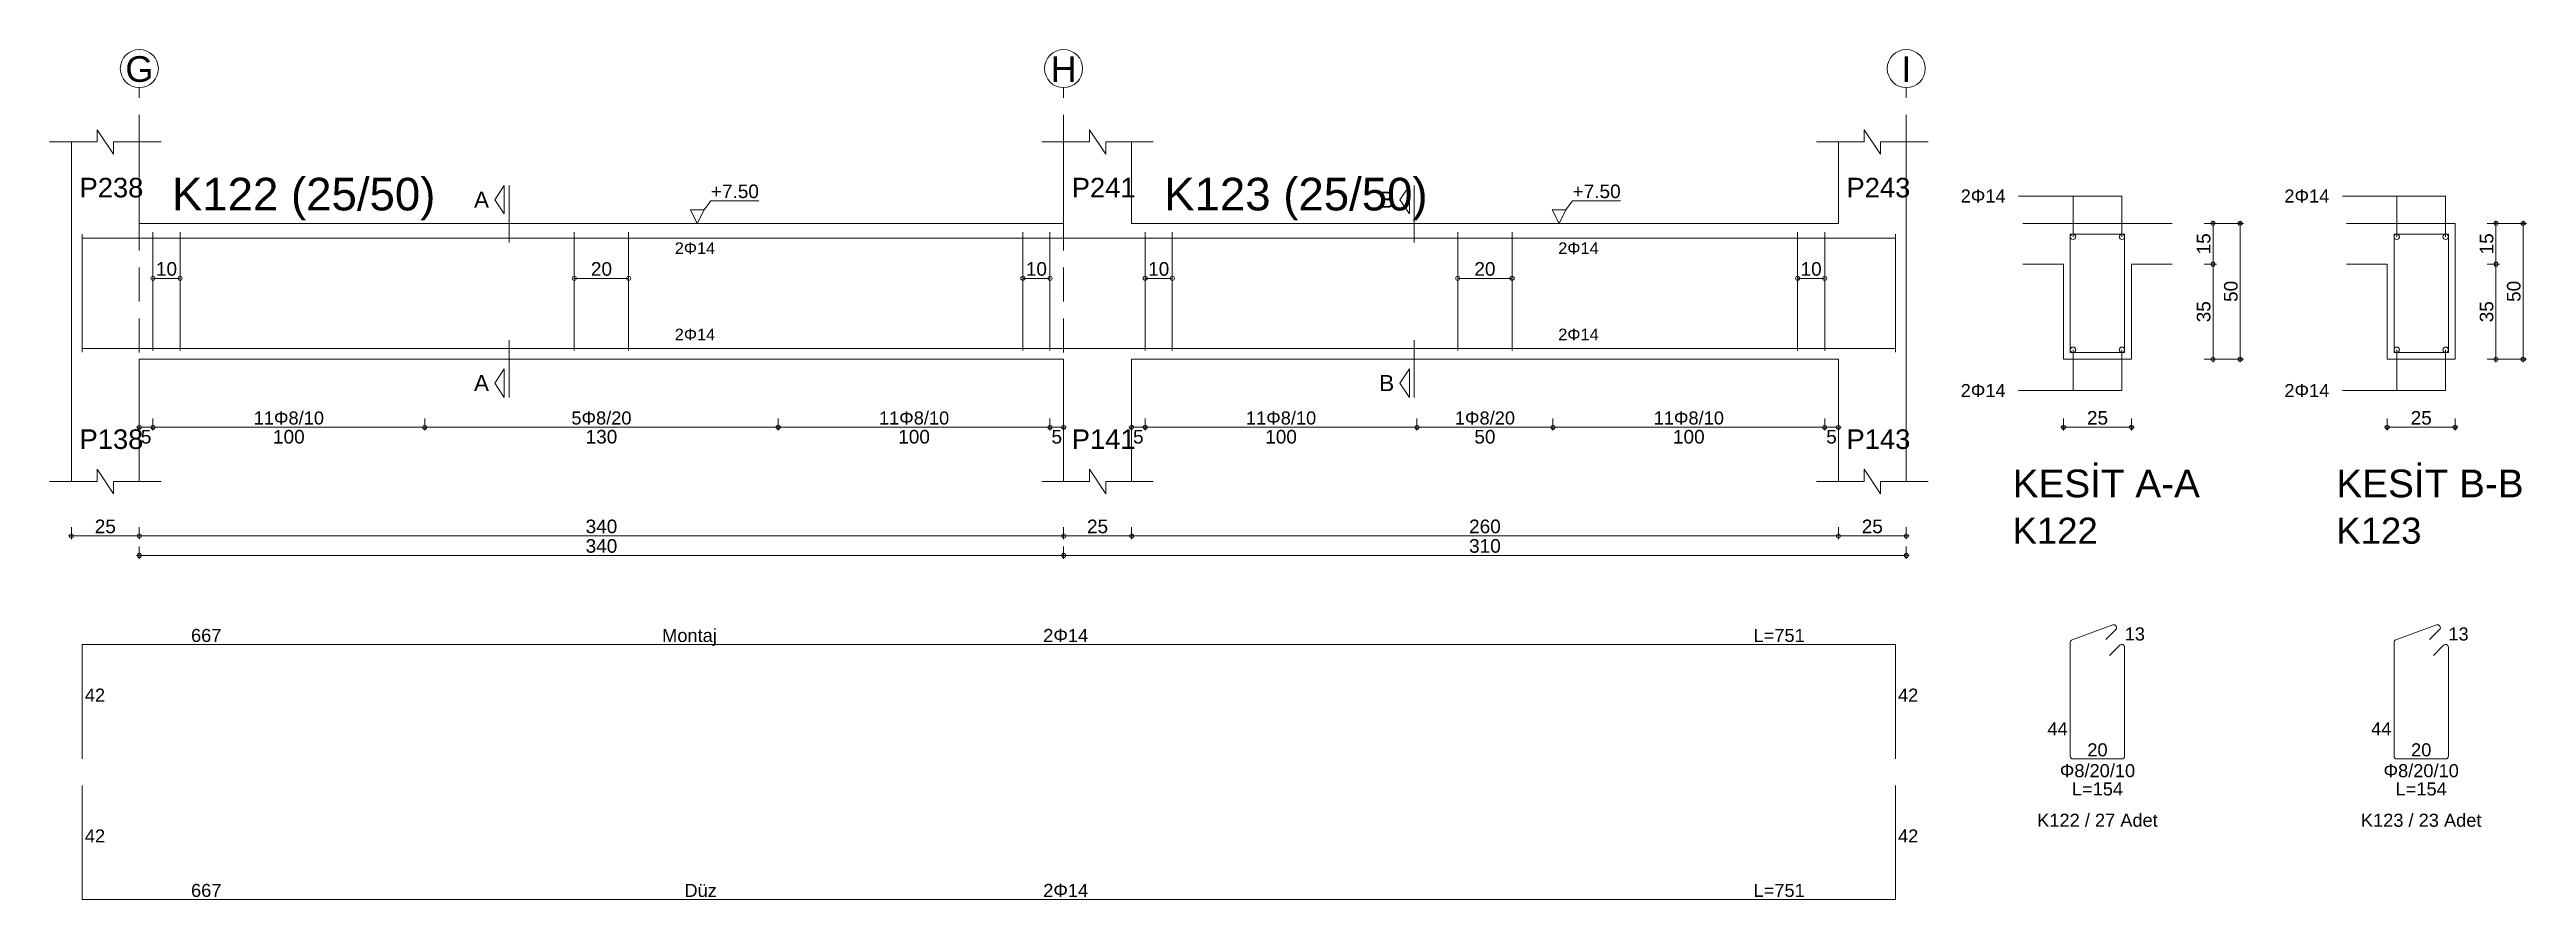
# Model space of a CAD drawing. Header units: millimetres. Extents: x 23801 to 80069, y 9628 to 14137.
# Drawn here: x 47489 to 48856, y 12471 to 12940 of the extents above; entities that cross this region are included whole.
import ezdxf

# ---------------------------------------------------------------- set-up
doc = ezdxf.new("R2010")
doc.units = ezdxf.units.MM
doc.linetypes.add('DASHDOT2', pattern=[12.7, 6.35, -3.175, 0, -3.175])
doc.linetypes.add('DASHED4', pattern=[18.75, 12.5, -6.25])
doc.layers.add('aks', color=251, linetype='DASHDOT2', lineweight=35)
for name, color, linetype in [('Donatı Topl. Uzun. Yazısı', 7, 'Continuous'), ('Donatı Uz. Yazısı', 7, 'Continuous'), ('Donatı Yazısı', 7, 'Continuous'), ('Donatı Çizgisi', 7, 'Continuous'), ('Kiriş', 7, 'Continuous'), ('Standart', 7, 'Continuous'), ('Ölçülendirme', 7, 'Continuous')]:
    doc.layers.add(name, color=color, linetype=linetype)
doc.styles.add('arial_1_18', font='arial.ttf', dxfattribs={"height": 0.2})

# ---------------------------------------------------------------- blocks, each defined once
blk = doc.blocks.new('IDE475Entity7398')
at = {"layer": 'aks', "color": 30, "linetype": 'DASHED4', "lineweight": 5}
for points in [[(9828.24, 2001.7), (9828.24, 2136.7)], [(10168.24, 2001.7), (10168.24, 2136.7)], [(10478.24, 2001.7), (10478.24, 2136.7)]]:
    blk.add_lwpolyline(points, dxfattribs=at)
at = {"layer": 'aks', "color": 1, "linetype": 'Continuous', "lineweight": 5}
for centre in [(9828.24, 2143.7), (10168.24, 2143.7), (10478.24, 2143.7)]:
    blk.add_circle(centre, 7, dxfattribs=at)
at = {"layer": 'Donatı Çizgisi', "color": 5, "linetype": 'Continuous', "lineweight": 5}
for points in [[(9807.24, 2039.3), (9807.24, 2082.7)], [(9807.24, 2081.3), (10474.24, 2081.3)], [(9833.24, 2039.9), (9833.24, 2083.5)], [(9843.24, 2039.9), (9843.24, 2083.5)], [(9988.24, 2039.9), (9988.24, 2083.5)], [(10008.24, 2039.9), (10008.24, 2083.5)], [(10153.24, 2039.9), (10153.24, 2083.5)], [(10163.24, 2039.9), (10163.24, 2083.5)], [(10198.24, 2039.9), (10198.24, 2083.5)], [(10208.24, 2039.9), (10208.24, 2083.5)], [(10313.24, 2039.9), (10313.24, 2083.5)], [(10333.24, 2039.9), (10333.24, 2083.5)], [(10438.24, 2039.9), (10438.24, 2083.5)], [(10448.24, 2039.9), (10448.24, 2083.5)], [(10474.24, 2039.3), (10474.24, 2082.7)], [(10538.57, 2039.2), (10538.57, 2082.8)], [(10538.57, 2082.8), (10558.57, 2082.8)], [(10558.57, 2039.2), (10558.57, 2082.8)], [(10657.65, 2039.2), (10657.65, 2082.8)], [(10657.65, 2082.8), (10677.65, 2082.8)], [(10677.65, 2039.2), (10677.65, 2082.8)], [(9807.24, 2040.7), (10474.24, 2040.7)], [(10538.57, 2039.2), (10558.57, 2039.2)], [(10657.65, 2039.2), (10677.65, 2039.2)], [(9807.24, 1889.7), (9807.24, 1931.7)], [(9807.24, 1931.7), (10474.24, 1931.7)], [(10474.24, 1889.7), (10474.24, 1931.7)], [(10538.57, 1890.62), (10538.57, 1932.49)], [(10539.24, 1933.44), (10554.25, 1938.91)], [(10551.68, 1933.59), (10555.32, 1937.23)], [(10657.65, 1890.62), (10657.65, 1932.49)], [(10658.33, 1933.44), (10673.33, 1938.91)], [(10670.76, 1933.59), (10674.4, 1937.23)], [(10553.05, 1927.68), (10556.83, 1931.46)], [(10558.57, 1890.62), (10558.57, 1930.74)], [(10672.14, 1927.68), (10675.91, 1931.46)], [(10677.65, 1890.62), (10677.65, 1930.74)], [(10539.59, 1889.6), (10557.55, 1889.6)], [(10658.67, 1889.6), (10676.63, 1889.6)], [(9807.24, 1837.85), (9807.24, 1879.85)], [(10474.24, 1837.85), (10474.24, 1879.85)], [(9807.24, 1837.85), (10474.24, 1837.85)]]:
    blk.add_lwpolyline(points, dxfattribs=at)
for centre in [(10539.57, 2081.8), (10557.57, 2081.8), (10658.65, 2081.8), (10676.65, 2081.8), (10539.57, 2040.2), (10557.57, 2040.2), (10658.65, 2040.2), (10676.65, 2040.2)]:
    blk.add_circle(centre, 1, dxfattribs=at)
for centre, start, end in [((10539.59, 1932.49), 110, 180), ((10554.6, 1937.95), 315, 110), ((10557.55, 1930.74), 0, 135), ((10658.67, 1932.49), 110, 180), ((10673.68, 1937.95), 315, 110), ((10676.63, 1930.74), 0, 135), ((10539.59, 1890.62), 180, 270), ((10557.55, 1890.62), 270, 0), ((10658.67, 1890.62), 180, 270), ((10676.63, 1890.62), 270, 0)]:
    blk.add_arc(centre, 1.02, start, end, dxfattribs=at)
at = {"layer": 'Kiriş', "color": 1, "linetype": 'Continuous', "lineweight": 5}
for points in [[(9795.24, 2116.7), (9812.74, 2116.7)], [(9803.24, 1991.7), (9803.24, 2116.7)], [(9812.74, 2116.7), (9812.74, 2121.2)], [(9818.74, 2112.2), (9812.74, 2121.2)], [(9818.74, 2112.2), (9818.74, 2116.7)], [(9818.74, 2116.7), (9836.24, 2116.7)], [(9828.24, 2086.7), (9828.24, 2116.7)], [(10160.24, 2116.7), (10177.74, 2116.7)], [(10168.24, 2086.7), (10168.24, 2116.7)], [(10177.74, 2116.7), (10177.74, 2121.2)], [(10183.74, 2112.2), (10177.74, 2121.2)], [(10183.74, 2116.7), (10201.24, 2116.7)], [(10183.74, 2112.2), (10183.74, 2116.7)], [(10193.24, 2086.7), (10193.24, 2116.7)], [(10445.24, 2116.7), (10462.74, 2116.7)], [(10453.24, 2086.7), (10453.24, 2116.7)], [(10462.74, 2116.7), (10462.74, 2121.2)], [(10468.74, 2112.2), (10462.74, 2121.2)], [(10468.74, 2116.7), (10486.24, 2116.7)], [(10468.74, 2112.2), (10468.74, 2116.7)], [(10478.24, 1991.7), (10478.24, 2116.7)], [(9828.24, 2086.7), (10168.24, 2086.7)], [(10193.24, 2086.7), (10453.24, 2086.7)], [(10521.07, 2086.7), (10576.07, 2086.7)], [(10640.15, 2086.7), (10680.15, 2086.7)], [(10680.15, 2036.7), (10680.15, 2086.7)], [(10521.07, 2071.7), (10536.07, 2071.7)], [(10536.07, 2036.7), (10536.07, 2071.7)], [(10561.07, 2071.7), (10576.07, 2071.7)], [(10561.07, 2036.7), (10561.07, 2071.7)], [(10640.15, 2071.7), (10655.15, 2071.7)], [(10655.15, 2036.7), (10655.15, 2071.7)], [(9828.24, 2036.7), (10168.24, 2036.7)], [(9828.24, 1991.7), (9828.24, 2036.7)], [(10168.24, 1991.7), (10168.24, 2036.7)], [(10193.24, 2036.7), (10453.24, 2036.7)], [(10193.24, 1991.7), (10193.24, 2036.7)], [(10453.24, 1991.7), (10453.24, 2036.7)], [(10536.07, 2036.7), (10561.07, 2036.7)], [(10655.15, 2036.7), (10680.15, 2036.7)], [(9818.74, 1987.2), (9812.74, 1996.2)], [(9812.74, 1991.7), (9812.74, 1996.2)], [(10183.74, 1987.2), (10177.74, 1996.2)], [(10177.74, 1991.7), (10177.74, 1996.2)], [(10468.74, 1987.2), (10462.74, 1996.2)], [(10462.74, 1991.7), (10462.74, 1996.2)], [(9795.24, 1991.7), (9812.74, 1991.7)], [(9818.74, 1991.7), (9836.24, 1991.7)], [(9818.74, 1987.2), (9818.74, 1991.7)], [(10160.24, 1991.7), (10177.74, 1991.7)], [(10183.74, 1991.7), (10201.24, 1991.7)], [(10183.74, 1987.2), (10183.74, 1991.7)], [(10445.24, 1991.7), (10462.74, 1991.7)], [(10468.74, 1991.7), (10486.24, 1991.7)], [(10468.74, 1987.2), (10468.74, 1991.7)]]:
    blk.add_lwpolyline(points, dxfattribs=at)
at = {"layer": 'Ölçülendirme', "color": 1, "linetype": 'Continuous', "lineweight": 5}
for points in [[(9958.99, 2095.45), (9962.49, 2100.7)], [(9962.49, 2090.2), (9962.49, 2100.7)], [(9964.24, 2079.7), (9964.24, 2100.7)], [(10291.99, 2095.45), (10295.49, 2100.7)], [(10295.49, 2090.2), (10295.49, 2100.7)], [(10297.24, 2079.7), (10297.24, 2100.7)], [(10519.57, 2096.8), (10557.57, 2096.8)], [(10539.57, 2081.8), (10539.57, 2096.8)], [(10557.57, 2081.8), (10557.57, 2096.8)], [(10638.65, 2096.8), (10676.65, 2096.8)], [(10658.65, 2081.8), (10658.65, 2096.8)], [(10676.65, 2081.8), (10676.65, 2096.8)], [(9962.49, 2090.2), (9958.99, 2095.45)], [(10033.49, 2086.7), (10030.99, 2091.7)], [(10030.99, 2091.7), (10035.99, 2091.7)], [(10035.99, 2091.7), (10033.49, 2086.7)], [(10033.49, 2086.7), (10033.49, 2086.7)], [(10035.99, 2091.7), (10038.49, 2095.03)], [(10038.49, 2095.03), (10056.16, 2095.03)], [(10295.49, 2090.2), (10291.99, 2095.45)], [(10350.49, 2086.7), (10347.99, 2091.7)], [(10347.99, 2091.7), (10352.99, 2091.7)], [(10352.99, 2091.7), (10350.49, 2086.7)], [(10350.49, 2086.7), (10350.49, 2086.7)], [(10352.99, 2091.7), (10355.49, 2095.03)], [(10355.49, 2095.03), (10373.16, 2095.03)], [(10587.82, 2086.7), (10602.32, 2086.7)], [(10591.07, 2035.7), (10591.07, 2087.7)], [(10601.07, 2035.7), (10601.07, 2087.7)], [(10691.9, 2086.7), (10706.4, 2086.7)], [(10695.15, 2035.7), (10695.15, 2087.7)], [(10705.15, 2035.7), (10705.15, 2087.7)], [(10587.82, 2071.7), (10592.32, 2071.7)], [(10691.9, 2071.7), (10696.4, 2071.7)], [(9833.24, 2066.5), (9843.24, 2066.5)], [(9988.24, 2066.5), (10008.24, 2066.5)], [(10153.24, 2066.5), (10163.24, 2066.5)], [(10198.24, 2066.5), (10208.24, 2066.5)], [(10313.24, 2066.5), (10333.24, 2066.5)], [(10438.24, 2066.5), (10448.24, 2066.5)], [(9964.24, 2022.7), (9964.24, 2043.7)], [(10297.24, 2022.7), (10297.24, 2043.7)], [(9958.99, 2027.95), (9962.49, 2033.2)], [(9962.49, 2022.7), (9962.49, 2033.2)], [(10291.99, 2027.95), (10295.49, 2033.2)], [(10295.49, 2022.7), (10295.49, 2033.2)], [(10539.57, 2025.2), (10539.57, 2040.2)], [(10557.57, 2025.2), (10557.57, 2040.2)], [(10587.82, 2036.7), (10602.32, 2036.7)], [(10658.65, 2025.2), (10658.65, 2040.2)], [(10676.65, 2025.2), (10676.65, 2040.2)], [(10691.9, 2036.7), (10706.4, 2036.7)], [(9962.49, 2022.7), (9958.99, 2027.95)], [(10295.49, 2022.7), (10291.99, 2027.95)], [(10519.57, 2025.2), (10557.57, 2025.2)], [(10638.65, 2025.2), (10676.65, 2025.2)], [(9828.24, 2010.45), (9828.24, 2014.95)], [(9833.24, 2010.45), (9833.24, 2014.95)], [(9933.24, 2010.45), (9933.24, 2014.95)], [(10063.24, 2010.45), (10063.24, 2014.95)], [(10163.24, 2010.45), (10163.24, 2014.95)], [(10168.24, 2010.45), (10168.24, 2014.95)], [(10193.24, 2010.45), (10193.24, 2014.95)], [(10198.24, 2010.45), (10198.24, 2014.95)], [(10298.24, 2010.45), (10298.24, 2014.95)], [(10348.24, 2010.45), (10348.24, 2014.95)], [(10448.24, 2010.45), (10448.24, 2014.95)], [(10453.24, 2010.45), (10453.24, 2014.95)], [(10536.07, 2010.45), (10536.07, 2014.95)], [(10561.07, 2010.45), (10561.07, 2014.95)], [(10655.15, 2010.45), (10655.15, 2014.95)], [(10680.15, 2010.45), (10680.15, 2014.95)], [(9827.24, 2011.7), (10169.24, 2011.7)], [(10192.24, 2011.7), (10454.24, 2011.7)], [(10535.07, 2011.7), (10562.07, 2011.7)], [(10654.15, 2011.7), (10681.15, 2011.7)], [(9802.24, 1971.7), (10479.24, 1971.7)], [(9803.24, 1970.45), (9803.24, 1974.95)], [(9828.24, 1970.45), (9828.24, 1974.95)], [(10168.24, 1970.45), (10168.24, 1974.95)], [(10193.24, 1970.45), (10193.24, 1974.95)], [(10453.24, 1970.45), (10453.24, 1974.95)], [(10478.24, 1970.45), (10478.24, 1974.95)], [(9827.24, 1964.5), (10479.24, 1964.5)], [(9828.24, 1963.25), (9828.24, 1967.75)], [(10168.24, 1963.25), (10168.24, 1967.75)], [(10478.24, 1963.25), (10478.24, 1967.75)]]:
    blk.add_lwpolyline(points, dxfattribs=at)
for centre in [(10591.07, 2086.7), (10601.07, 2086.7), (10695.15, 2086.7), (10705.15, 2086.7), (10591.07, 2071.7), (10695.15, 2071.7), (9833.24, 2066.5), (9843.24, 2066.5), (9988.24, 2066.5), (10008.24, 2066.5), (10153.24, 2066.5), (10163.24, 2066.5), (10198.24, 2066.5), (10208.24, 2066.5), (10313.24, 2066.5), (10333.24, 2066.5), (10438.24, 2066.5), (10448.24, 2066.5), (10591.07, 2036.7), (10601.07, 2036.7), (10695.15, 2036.7), (10705.15, 2036.7), (9828.24, 2011.7), (9833.24, 2011.7), (9833.24, 2011.7), (9933.24, 2011.7), (9933.24, 2011.7), (10063.24, 2011.7), (10063.24, 2011.7), (10163.24, 2011.7), (10163.24, 2011.7), (10168.24, 2011.7), (10193.24, 2011.7), (10198.24, 2011.7), (10198.24, 2011.7), (10298.24, 2011.7), (10298.24, 2011.7), (10348.24, 2011.7), (10348.24, 2011.7), (10448.24, 2011.7), (10448.24, 2011.7), (10453.24, 2011.7), (10536.07, 2011.7), (10561.07, 2011.7), (10655.15, 2011.7), (10680.15, 2011.7), (9803.24, 1971.7), (9828.24, 1971.7), (9828.24, 1971.7), (10168.24, 1971.7), (10168.24, 1971.7), (10193.24, 1971.7), (10193.24, 1971.7), (10453.24, 1971.7), (10453.24, 1971.7), (10478.24, 1971.7), (9828.24, 1964.5), (10168.24, 1964.5), (10168.24, 1964.5), (10478.24, 1964.5)]:
    blk.add_circle(centre, 0.75, dxfattribs=at)
at = {"layer": 'aks', "color": 1, "linetype": 'Continuous', "lineweight": 5, "style": 'arial_1_18'}
for s, p in [('G', (9823.11, 2138.82)), ('H', (10163.47, 2138.82)), ('I', (10476.4, 2138.82))]:
    blk.add_text(s, height=9.45, dxfattribs=at).set_placement(p)
at = {"layer": 'Donatı Topl. Uzun. Yazısı', "color": 1, "linetype": 'Continuous', "lineweight": 5, "style": 'arial_1_18'}
for s, p in [('L=751', (10422.05, 1932.66)), ('L=154', (10539.15, 1876.16)), ('L=154', (10658.24, 1876.16)), ('L=751', (10422.05, 1838.81))]:
    blk.add_text(s, height=4.8, dxfattribs=at).set_placement(p)
at = {"layer": 'Donatı Uz. Yazısı', "color": 1, "linetype": 'Continuous', "lineweight": 5, "style": 'arial_1_18'}
for s, p in [('667', (9847.26, 1932.66)), ('13', (10558.57, 1933.2)), ('13', (10677.65, 1933.2)), ('42', (9808.2, 1910.7)), ('42', (10475.2, 1910.7)), ('44', (10530.15, 1898.32)), ('20', (10544.84, 1890.56)), ('44', (10649.24, 1898.32)), ('20', (10663.93, 1890.56)), ('42', (9808.2, 1858.85)), ('42', (10475.2, 1858.85)), ('667', (9847.26, 1838.81))]:
    blk.add_text(s, height=4.8, dxfattribs=at).set_placement(p)
at = {"layer": 'Donatı Yazısı', "color": 5, "linetype": 'Continuous', "lineweight": 5, "style": 'arial_1_18'}
for s, p in [('2Φ14', (10498.24, 2094.4)), ('2Φ14', (10617.32, 2094.4)), ('2Φ14', (10498.24, 2022.8)), ('2Φ14', (10617.32, 2022.8)), ('2Φ14', (10160.75, 1932.66)), ('Φ8/20/10', (10534.71, 1882.88)), ('Φ8/20/10', (10653.79, 1882.88)), ('K122 / 27 Adet', (10526.39, 1864.64)), ('K123 / 23 Adet', (10645.47, 1864.64)), ('2Φ14', (10160.75, 1838.81))]:
    blk.add_text(s, height=4.8, dxfattribs=at).set_placement(p)
for p in [(10025.2, 2075.42), (10350.2, 2075.42), (10025.2, 2043.66), (10350.2, 2043.66)]:
    blk.add_text('2Φ14', height=4.32, rotation=360, dxfattribs=at).set_placement(p)
at = {"layer": 'Donatı Yazısı', "color": 1, "linetype": 'Continuous', "lineweight": 5, "style": 'arial_1_18'}
for s, p in [('Montaj', (10020.56, 1932.66)), ('Düz', (10028.76, 1838.81))]:
    blk.add_text(s, height=4.8, dxfattribs=at).set_placement(p)
at = {"layer": 'Kiriş', "color": 1, "linetype": 'Continuous', "lineweight": 5, "style": 'arial_1_18'}
for s, height, p in [('P238', 7.2, (9806.24, 2096.3)), ('K122 (25/50)', 12, (9840.24, 2091.5)), ('P241', 7.2, (10171.24, 2096.3)), ('K123 (25/50)', 12, (10205.24, 2091.5)), ('P243', 7.2, (10456.24, 2096.3)), ('P138', 7.2, (9806.24, 2003.7)), ('P141', 7.2, (10171.24, 2003.7)), ('P143', 7.2, (10456.24, 2003.7)), ('KESİT A-A', 10.2, (10517.37, 1985.9)), ('KESİT B-B', 10.2, (10636.45, 1985.9)), ('K122', 9.6, (10517.37, 1968.82)), ('K123', 9.6, (10636.45, 1968.82))]:
    blk.add_text(s, height=height, dxfattribs=at).set_placement(p)
at = {"layer": 'Ölçülendirme', "color": 1, "linetype": 'Continuous', "lineweight": 5, "style": 'arial_1_18'}
for s, height, p in [('A', 5.95, (9951.34, 2092.47)), ('+7.50', 5, (10038.49, 2096.03)), ('B', 5.95, (10284.34, 2092.47)), ('+7.50', 5, (10355.49, 2096.03)), ('A', 5.95, (9951.34, 2024.97)), ('B', 5.95, (10284.34, 2024.97)), ('25', 5, (10544.69, 2012.66)), ('25', 5, (10663.77, 2012.66)), ('5', 5, (9828.79, 2005.7)), ('100', 5, (9877.41, 2005.7)), ('130', 5, (9992.41, 2005.7)), ('100', 5, (10107.41, 2005.7)), ('5', 5, (10163.79, 2005.7)), ('5', 5, (10193.79, 2005.7)), ('100', 5, (10242.41, 2005.7)), ('50', 5, (10319.35, 2005.7)), ('100', 5, (10392.41, 2005.7)), ('5', 5, (10448.79, 2005.7)), ('25', 5, (9811.85, 1972.7)), ('340', 5, (9992.41, 1972.7)), ('25', 5, (10176.85, 1972.7)), ('260', 5, (10317.41, 1972.7)), ('25', 5, (10461.85, 1972.7)), ('340', 5, (9992.41, 1965.5)), ('310', 5, (10317.41, 1965.5))]:
    blk.add_text(s, height=height, dxfattribs=at).set_placement(p)
for s, rotation, p in [('15', 90, (10590.11, 2075.32)), ('15', 90, (10694.19, 2075.32)), ('10', 360, (9834.35, 2067.46)), ('20', 360, (9994.35, 2067.46)), ('10', 360, (10154.35, 2067.46)), ('10', 360, (10199.35, 2067.46)), ('20', 360, (10319.35, 2067.46)), ('10', 360, (10439.35, 2067.46)), ('50', 90, (10600.11, 2057.82)), ('50', 90, (10704.19, 2057.82)), ('35', 90, (10590.11, 2050.32)), ('35', 90, (10694.19, 2050.32))]:
    blk.add_text(s, height=5, rotation=rotation, dxfattribs=at).set_placement(p)
at = {"layer": 'Ölçülendirme', "color": 5, "linetype": 'Continuous', "lineweight": 5, "style": 'arial_1_18'}
for s, p in [('11Φ8/10', (9870.31, 2012.7)), ('5Φ8/20', (9987.17, 2012.7)), ('11Φ8/10', (10100.31, 2012.7)), ('11Φ8/10', (10235.31, 2012.7)), ('1Φ8/20', (10312.17, 2012.7)), ('11Φ8/10', (10385.31, 2012.7))]:
    blk.add_text(s, height=4.8, dxfattribs=at).set_placement(p)

msp = doc.modelspace()

# ---------------------------------------------------------------- block references
at = {"layer": 'Standart', "xscale": 1.5, "yscale": 1.5, "zscale": 1.5}
msp.add_blockref('IDE475Entity7398', (32796.5, 9714.1), dxfattribs=at)

doc.saveas('drawing.dxf')
